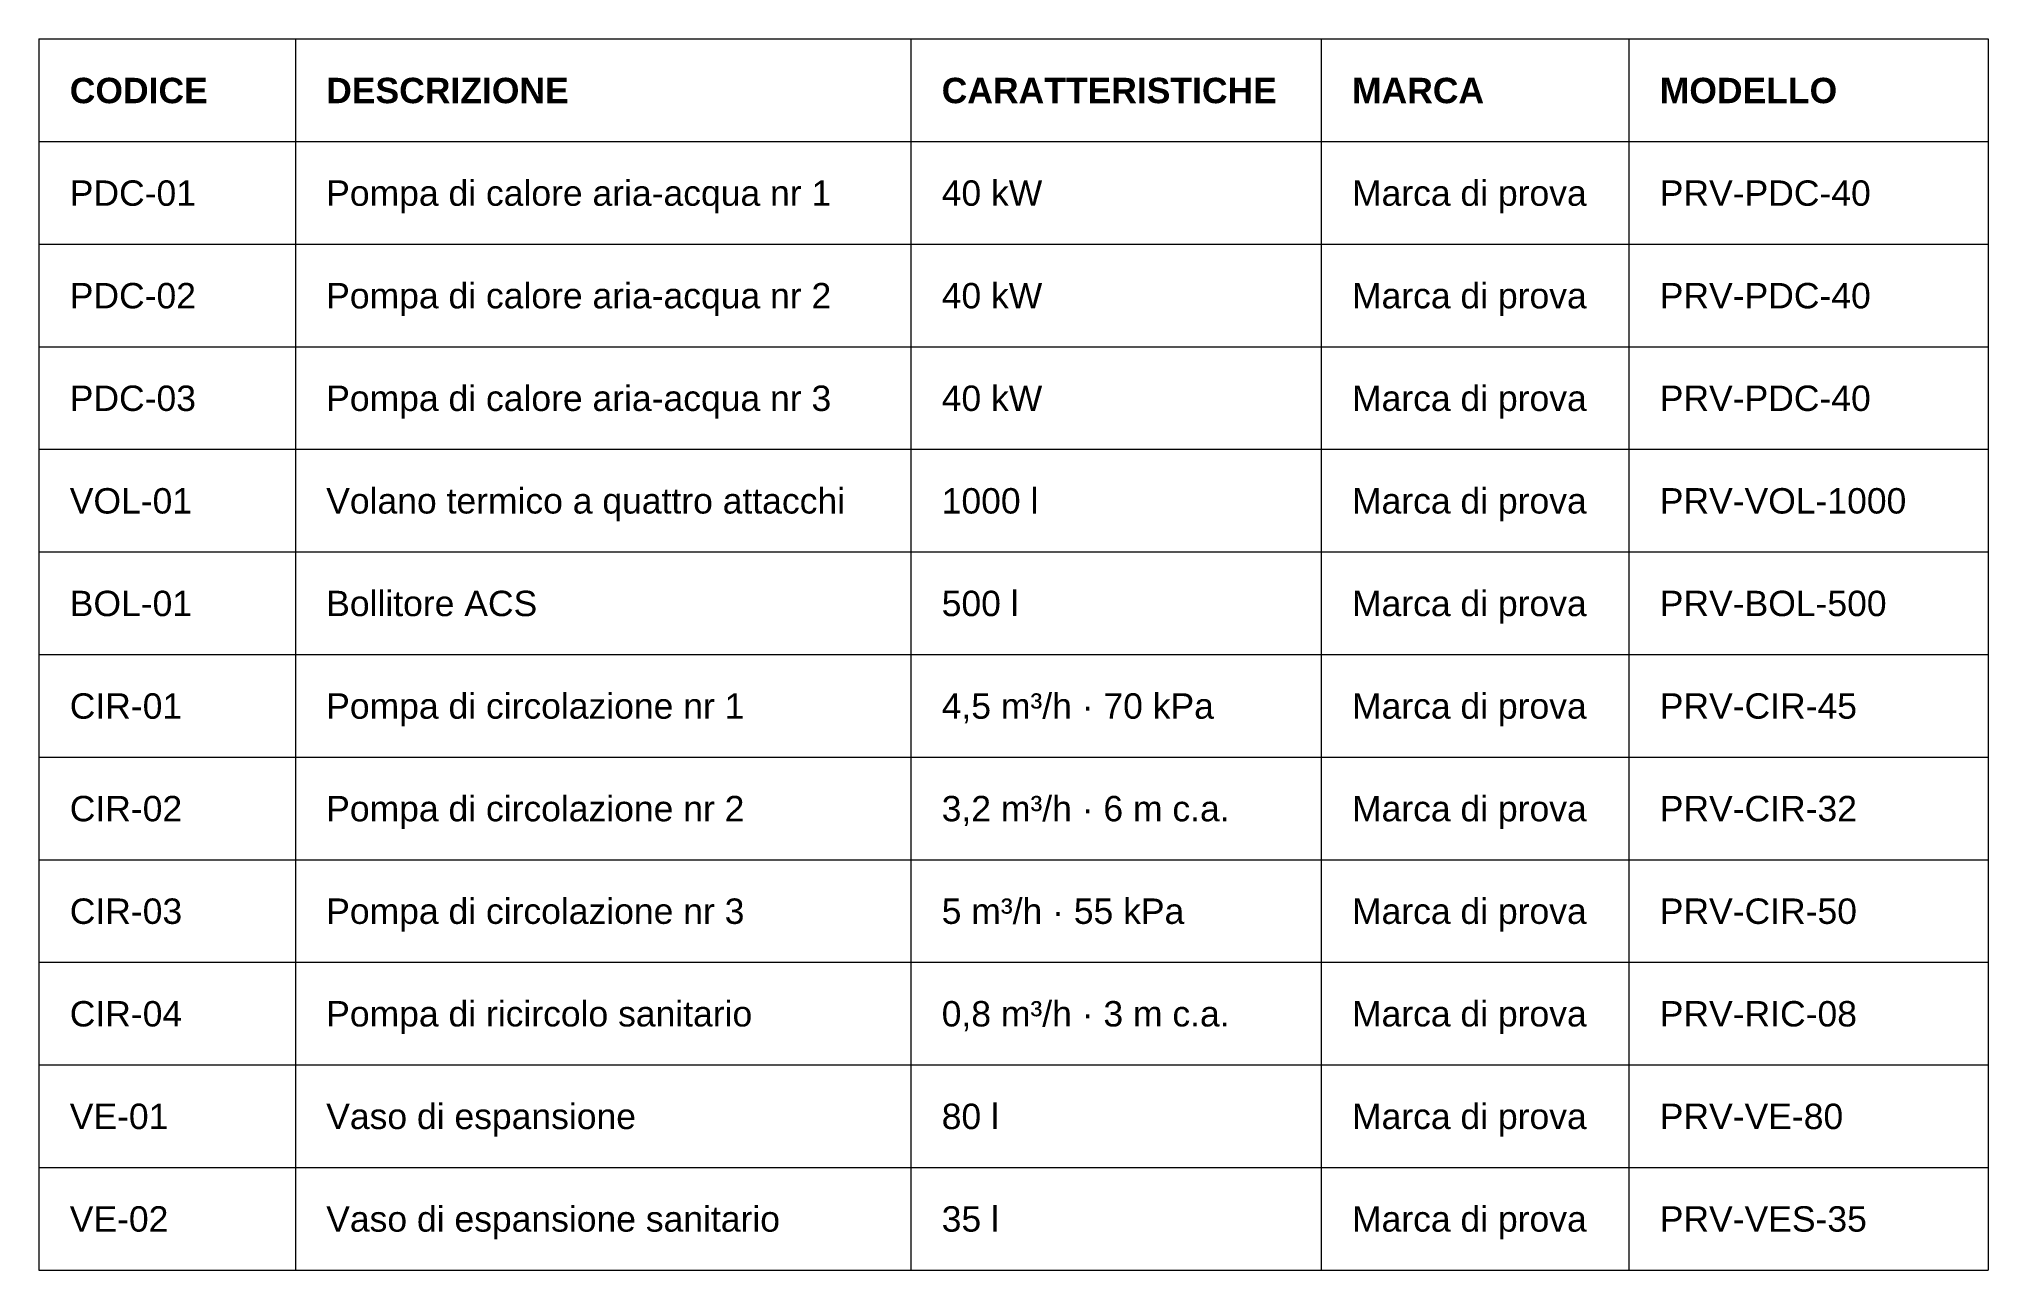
# Model space of a CAD drawing. Header units: millimetres. Extents: x 10 to 584, y 46 to 404.
# Drawn here: x 10 to 105, y 344 to 404 of the extents above; entities that cross this region are included whole.
import ezdxf

# ---------------------------------------------------------------- set-up
doc = ezdxf.new("R2010")
doc.units = ezdxf.units.MM
doc.layers.add('M-ANNO-SCHD', color=7, linetype='Continuous', lineweight=18)
doc.styles.add('NOVEC_ARIAL', font='arial.ttf')
doc.styles.add('NOVEC_ARIAL_GRASSETTO', font='arialbd.ttf')

msp = doc.modelspace()

# ---------------------------------------------------------------- texts
at = {"layer": 'M-ANNO-SCHD'}
for s, style, p in [('CODICE', 'NOVEC_ARIAL_GRASSETTO', (11.5, 400.87)), ('DESCRIZIONE', 'NOVEC_ARIAL_GRASSETTO', (24, 400.87)), ('CARATTERISTICHE', 'NOVEC_ARIAL_GRASSETTO', (54, 400.87)), ('MARCA', 'NOVEC_ARIAL_GRASSETTO', (74, 400.87)), ('MODELLO', 'NOVEC_ARIAL_GRASSETTO', (89, 400.87)), ('PDC-01', 'NOVEC_ARIAL', (11.5, 395.87)), ('Pompa di calore aria-acqua nr 1', 'NOVEC_ARIAL', (24, 395.87)), ('40 kW', 'NOVEC_ARIAL', (54, 395.87)), ('Marca di prova', 'NOVEC_ARIAL', (74, 395.87)), ('PRV-PDC-40', 'NOVEC_ARIAL', (89, 395.87)), ('PDC-02', 'NOVEC_ARIAL', (11.5, 390.87)), ('Pompa di calore aria-acqua nr 2', 'NOVEC_ARIAL', (24, 390.87)), ('40 kW', 'NOVEC_ARIAL', (54, 390.87)), ('Marca di prova', 'NOVEC_ARIAL', (74, 390.87)), ('PRV-PDC-40', 'NOVEC_ARIAL', (89, 390.87)), ('PDC-03', 'NOVEC_ARIAL', (11.5, 385.87)), ('Pompa di calore aria-acqua nr 3', 'NOVEC_ARIAL', (24, 385.87)), ('40 kW', 'NOVEC_ARIAL', (54, 385.87)), ('Marca di prova', 'NOVEC_ARIAL', (74, 385.87)), ('PRV-PDC-40', 'NOVEC_ARIAL', (89, 385.87)), ('VOL-01', 'NOVEC_ARIAL', (11.5, 380.87)), ('Volano termico a quattro attacchi', 'NOVEC_ARIAL', (24, 380.87)), ('1000 l', 'NOVEC_ARIAL', (54, 380.87)), ('Marca di prova', 'NOVEC_ARIAL', (74, 380.87)), ('PRV-VOL-1000', 'NOVEC_ARIAL', (89, 380.87)), ('Bollitore ACS', 'NOVEC_ARIAL', (24, 375.87)), ('500 l', 'NOVEC_ARIAL', (54, 375.87)), ('Marca di prova', 'NOVEC_ARIAL', (74, 375.87)), ('BOL-01', 'NOVEC_ARIAL', (11.5, 375.87)), ('PRV-BOL-500', 'NOVEC_ARIAL', (89, 375.87)), ('CIR-01', 'NOVEC_ARIAL', (11.5, 370.87)), ('Pompa di circolazione nr 1', 'NOVEC_ARIAL', (24, 370.87)), ('4,5 m³/h · 70 kPa', 'NOVEC_ARIAL', (54, 370.87)), ('Marca di prova', 'NOVEC_ARIAL', (74, 370.87)), ('PRV-CIR-45', 'NOVEC_ARIAL', (89, 370.87)), ('CIR-02', 'NOVEC_ARIAL', (11.5, 365.87)), ('Pompa di circolazione nr 2', 'NOVEC_ARIAL', (24, 365.87)), ('3,2 m³/h · 6 m c.a.', 'NOVEC_ARIAL', (54, 365.87)), ('Marca di prova', 'NOVEC_ARIAL', (74, 365.87)), ('PRV-CIR-32', 'NOVEC_ARIAL', (89, 365.87)), ('CIR-03', 'NOVEC_ARIAL', (11.5, 360.87)), ('Pompa di circolazione nr 3', 'NOVEC_ARIAL', (24, 360.87)), ('5 m³/h · 55 kPa', 'NOVEC_ARIAL', (54, 360.87)), ('Marca di prova', 'NOVEC_ARIAL', (74, 360.87)), ('PRV-CIR-50', 'NOVEC_ARIAL', (89, 360.87)), ('CIR-04', 'NOVEC_ARIAL', (11.5, 355.87)), ('Pompa di ricircolo sanitario', 'NOVEC_ARIAL', (24, 355.87)), ('0,8 m³/h · 3 m c.a.', 'NOVEC_ARIAL', (54, 355.87)), ('Marca di prova', 'NOVEC_ARIAL', (74, 355.87)), ('PRV-RIC-08', 'NOVEC_ARIAL', (89, 355.87)), ('VE-01', 'NOVEC_ARIAL', (11.5, 350.87)), ('Vaso di espansione', 'NOVEC_ARIAL', (24, 350.87)), ('80 l', 'NOVEC_ARIAL', (54, 350.87)), ('Marca di prova', 'NOVEC_ARIAL', (74, 350.87)), ('PRV-VE-80', 'NOVEC_ARIAL', (89, 350.87)), ('VE-02', 'NOVEC_ARIAL', (11.5, 345.87)), ('Vaso di espansione sanitario', 'NOVEC_ARIAL', (24, 345.87)), ('35 l', 'NOVEC_ARIAL', (54, 345.87)), ('Marca di prova', 'NOVEC_ARIAL', (74, 345.87)), ('PRV-VES-35', 'NOVEC_ARIAL', (89, 345.87))]:
    msp.add_text(s, height=1.2384, dxfattribs=dict(at, style=style)).set_placement(p)

# ---------------------------------------------------------------- linework, layer by layer
at = {"layer": 'M-ANNO-SCHD'}
for p, q in [((10, 404), (105, 404)), ((10, 404), (10, 344)), ((22.5, 404), (22.5, 344)), ((52.5, 404), (52.5, 344)), ((72.5, 404), (72.5, 344)), ((87.5, 404), (87.5, 344)), ((105, 404), (105, 344)), ((10, 399), (105, 399)), ((10, 394), (105, 394)), ((10, 389), (105, 389)), ((10, 384), (105, 384)), ((10, 379), (105, 379)), ((10, 374), (105, 374)), ((10, 369), (105, 369)), ((10, 364), (105, 364)), ((10, 359), (105, 359)), ((10, 354), (105, 354)), ((10, 349), (105, 349)), ((10, 344), (105, 344))]:
    msp.add_line(p, q, dxfattribs=at)

msp.set_redraw_order([(e.dxf.handle, doc.entitydb.next_handle()) for e in msp.query("TEXT MTEXT ATTDEF DIMENSION ARC_DIMENSION")])  # texts and dimensions are drawn at this point

doc.saveas('drawing.dxf')
